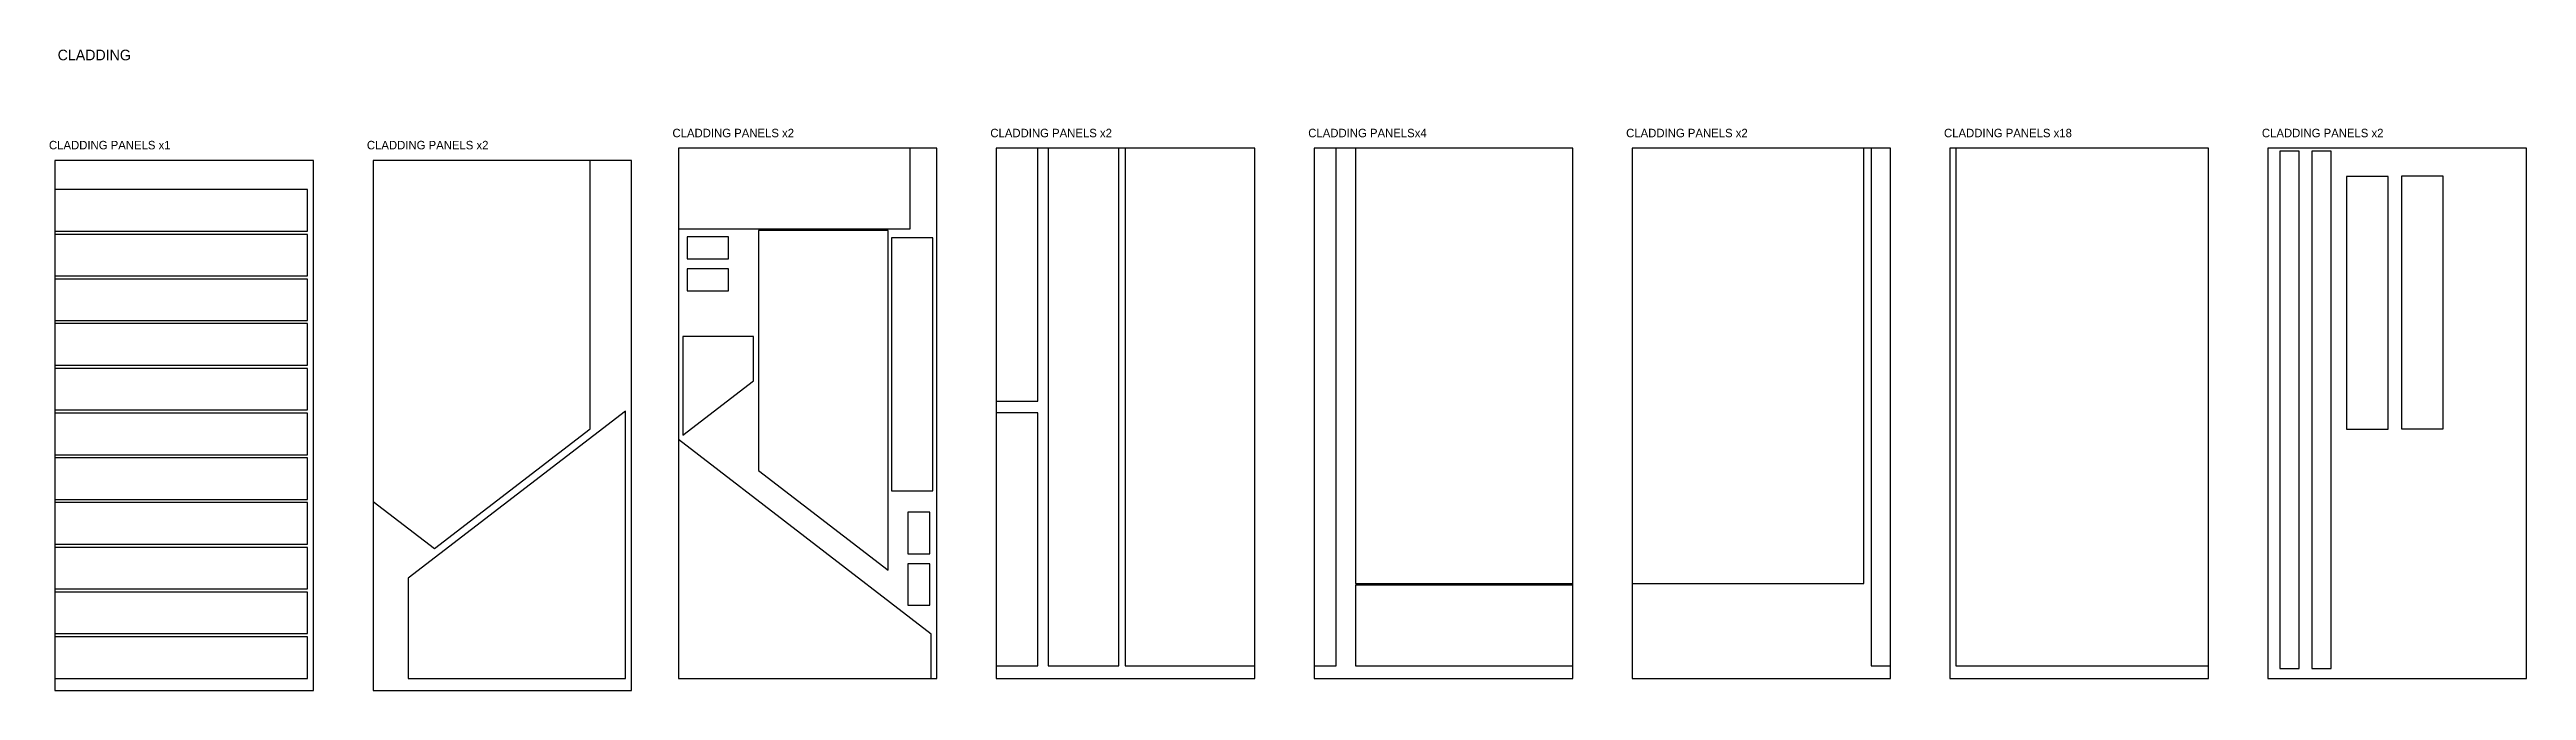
# Model space of a CAD drawing. Header units: inches. Extents: x -7356 to 15471, y -10121 to 11847.
# Drawn here: x -6662 to 5025, y -10121 to -7098 of the extents above; entities that cross this region are included whole.
import ezdxf

# ---------------------------------------------------------------- set-up
doc = ezdxf.new("R2010")
doc.units = ezdxf.units.IN
doc.header["$MEASUREMENT"] = 0
doc.layers.add('00_SHEET_CladdingPanels', color=82, linetype='Continuous')
doc.layers.add('6_anyTOOL_CUTTHROUGH_OUTSIDE', color=5, linetype='Continuous')

msp = doc.modelspace()

# ---------------------------------------------------------------- texts
at = {"layer": '00_SHEET_CladdingPanels', "attachment_point": 1}
for s, width, gutter_width, insert, char_height in [('{\\H2.5x;CLADDING}', 1891.47, 1, (-6624, -7099), 20), ('CLADDING PANELS x2', 1103.75, 200, (-3723, -7472), 40), ('CLADDING PANELS x2', 1103.75, 200, (-2223, -7472), 40), ('CLADDING PANELSx4', 1103.75, 200, (-723, -7472), 40), ('CLADDING PANELS x2', 1103.75, 200, (777, -7472), 40), ('CLADDING PANELS x18', 1103.75, 200, (2277, -7472), 40), ('CLADDING PANELS x2', 1103.75, 200, (3777, -7472), 40), ('CLADDING PANELS x1', 1103.75, 200, (-6665, -7529), 40), ('CLADDING PANELS x2', 1103.75, 200, (-5165, -7529), 40)]:
    msp.add_mtext_dynamic_manual_height_columns(s, width=width, gutter_width=gutter_width, heights=[0], dxfattribs=dict(at, insert=insert, char_height=char_height))

# ---------------------------------------------------------------- linework, layer by layer
at = {"layer": '00_SHEET_CladdingPanels'}
for points in [[(-3695, -7564), (-3695, -10064), (-2475, -10064), (-2475, -7564)], [(-2195, -7564), (-2195, -10064), (-975, -10064), (-975, -7564)], [(-695, -7564), (-695, -10064), (525, -10064), (525, -7564)], [(805, -7564), (805, -10064), (2025, -10064), (2025, -7564)], [(2305, -7564), (2305, -10064), (3525, -10064), (3525, -7564)], [(3805, -7564), (3805, -10064), (5025, -10064), (5025, -7564)], [(-6637, -7621), (-6637, -10121), (-5417, -10121), (-5417, -7621)], [(-5136, -7621), (-5136, -10121), (-3916, -10121), (-3916, -7621)]]:
    msp.add_lwpolyline(points, close=True, dxfattribs=at)
at = {"layer": '6_anyTOOL_CUTTHROUGH_OUTSIDE'}
for points in [[(-2602, -7564), (-3695, -7564), (-3695, -7944), (-2602, -7944)], [(-1999, -7564), (-2195, -7564), (-2195, -8756), (-1999, -8756)], [(-1617, -7564), (-1951, -7564), (-1951, -10004), (-1617, -10004)], [(-975, -7564), (-1587, -7564), (-1587, -10004), (-975, -10004)], [(-591, -7564), (-695, -7564), (-695, -10004), (-591, -10004)], [(525, -7564), (-500, -7564), (-500, -9616), (525, -9616)], [(1898, -7564), (805, -7564), (805, -9616), (1898, -9616)], [(2025, -7564), (1934, -7564), (1934, -10004), (2025, -10004)], [(3525, -7564), (2333, -7564), (2333, -10004), (3525, -10004)], [(3953, -7578), (3862, -7578), (3862, -10018), (3953, -10018)], [(4104, -7578), (4013, -7578), (4013, -10018), (4104, -10018)], [(-4111, -7621), (-5136, -7621), (-5136, -9229), (-4846, -9452), (-4111, -8887)], [(4176, -7697), (4176, -8889), (4372, -8889), (4372, -7697)], [(4436, -7695), (4436, -8887), (4632, -8887), (4632, -7695)], [(-5445, -7759), (-6637, -7759), (-6637, -7955), (-5445, -7955)], [(-5445, -7970), (-6637, -7970), (-6637, -8166), (-5445, -8166)], [(-3458, -7981), (-3654, -7981), (-3654, -8085), (-3458, -8085)], [(-2705, -7951), (-3317, -7951), (-3317, -9083), (-2705, -9553)], [(-2494, -7987), (-2690, -7987), (-2690, -9179), (-2494, -9179)], [(-5445, -8181), (-6637, -8181), (-6637, -8376), (-5445, -8376)], [(-3458, -8132), (-3654, -8132), (-3654, -8236), (-3458, -8236)], [(-5445, -8391), (-6637, -8391), (-6637, -8587), (-5445, -8587)], [(-3340, -8452), (-3674, -8452), (-3674, -8917), (-3340, -8660)], [(-5445, -8602), (-6637, -8602), (-6637, -8798), (-5445, -8798)], [(-5445, -8813), (-6637, -8813), (-6637, -9009), (-5445, -9009)], [(-3945, -8804), (-4970, -9592), (-4970, -10064), (-3945, -10064)], [(-1999, -8812), (-2195, -8812), (-2195, -10004), (-1999, -10004)], [(-3695, -8938), (-3695, -10064), (-2503, -10064), (-2503, -9855)], [(-5445, -9024), (-6637, -9024), (-6637, -9220), (-5445, -9220)], [(-5445, -9235), (-6637, -9235), (-6637, -9431), (-5445, -9431)], [(-2509, -9280), (-2613, -9280), (-2613, -9476), (-2509, -9476)], [(-5445, -9446), (-6637, -9446), (-6637, -9642), (-5445, -9642)], [(-2509, -9523), (-2613, -9523), (-2613, -9719), (-2509, -9719)], [(-5445, -9657), (-6637, -9657), (-6637, -9853), (-5445, -9853)], [(525, -9624), (-500, -9624), (-500, -10004), (525, -10004)], [(-5445, -9868), (-6637, -9868), (-6637, -10064), (-5445, -10064)]]:
    msp.add_lwpolyline(points, close=True, dxfattribs=at)

msp.set_redraw_order([(e.dxf.handle, doc.entitydb.next_handle()) for e in msp.query("TEXT MTEXT ATTDEF DIMENSION ARC_DIMENSION")])  # texts and dimensions are drawn at this point

doc.saveas('drawing.dxf')
